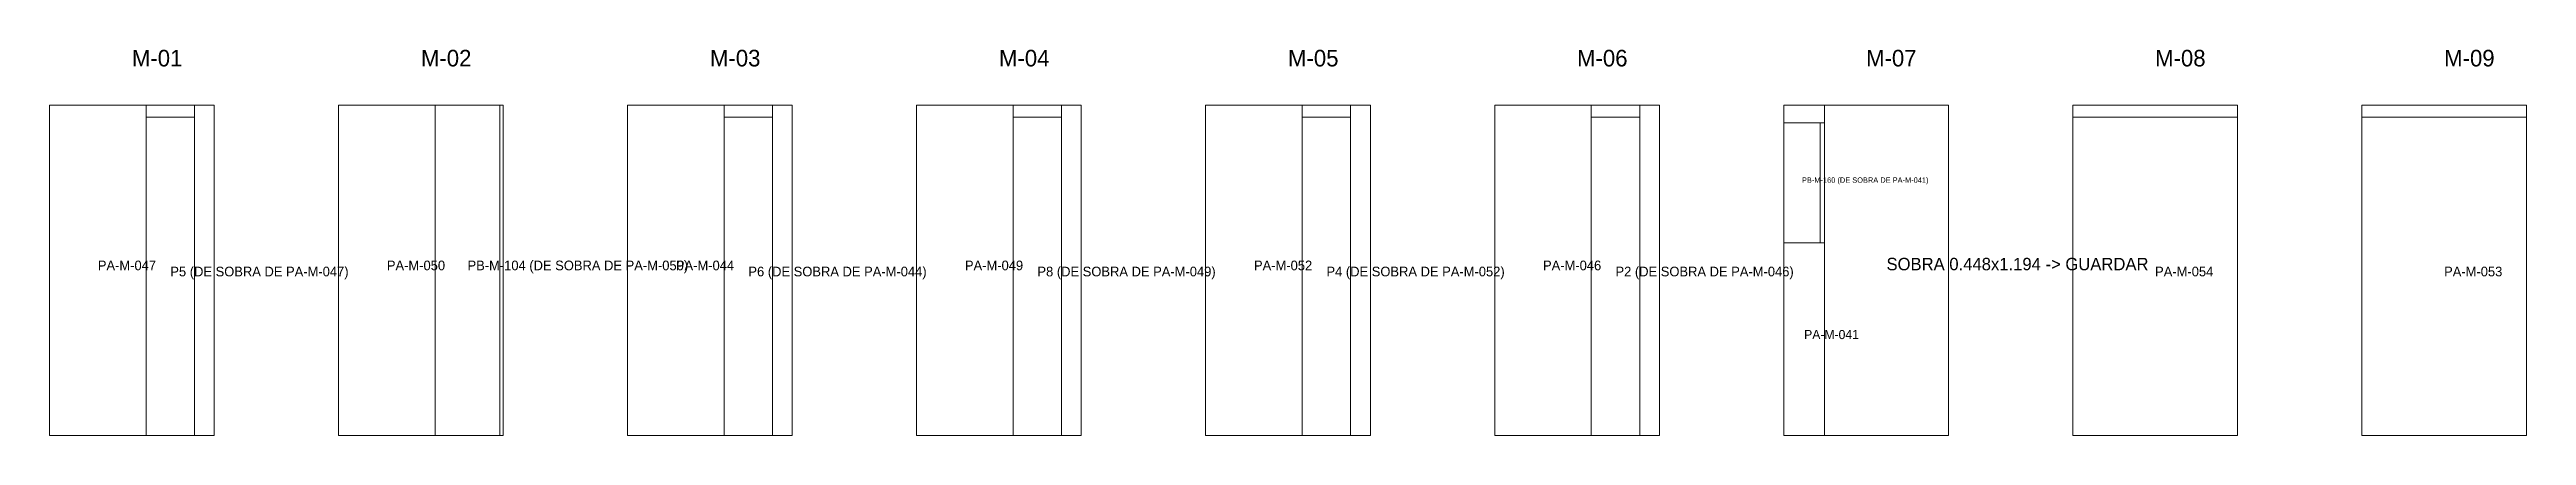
# Model space of a CAD drawing. Header units: metres. Extents: x 272.3 to 354.7, y -132.1 to -56.9.
# Drawn here: x 272.47 to 281.44, y -75.97 to -74.57 of the extents above; entities that cross this region are included whole.
import ezdxf

# ---------------------------------------------------------------- set-up
doc = ezdxf.new("R2010")
doc.units = ezdxf.units.M
for name, color, linetype, lineweight, plot in [('PLAN-CORTE-DESPERDICIO', 1, 'Continuous', 0, False), ('PLAN-CORTE-PIEZAS-A-ABRIR', 7, 'Continuous', 0, False), ('PLAN-CORTE-RECORTES', 3, 'Continuous', 0, False), ('PLAN-CORTE-SOBRANTES', 2, 'Continuous', 0, False), ('PLAN-CORTE-TEXTOS', 5, 'Continuous', 0, False)]:
    doc.layers.add(name, color=color, linetype=linetype, lineweight=lineweight, plot=plot)

msp = doc.modelspace()

# ---------------------------------------------------------------- texts
at = {"layer": 'PLAN-CORTE-TEXTOS'}
for s, height, p in [('M-01', 0.06, (272.769, -74.6313)), ('M-02', 0.06, (273.815, -74.6313)), ('M-03', 0.06, (274.861, -74.6313)), ('M-04', 0.06, (275.907, -74.6313)), ('M-05', 0.06, (276.953, -74.6313)), ('M-06', 0.06, (277.999, -74.6313)), ('M-07', 0.06, (279.045, -74.6313)), ('M-08', 0.06, (280.091, -74.6313)), ('M-09', 0.06, (281.137, -74.6313)), ('PB-M-160 (DE SOBRA DE PA-M-041)', 0.019444, (278.813, -75.0519)), ('PA-M-047', 0.035, (272.6458, -75.3683)), ('P5 (DE SOBRA DE PA-M-047)', 0.035, (272.9082, -75.3903)), ('PA-M-050', 0.035, (273.6918, -75.3683)), ('PB-M-104 (DE SOBRA DE PA-M-050)', 0.035, (273.9837, -75.3683)), ('PA-M-044', 0.035, (274.7378, -75.3683)), ('P6 (DE SOBRA DE PA-M-044)', 0.035, (275.0002, -75.3903)), ('PA-M-049', 0.035, (275.7838, -75.3683)), ('P8 (DE SOBRA DE PA-M-049)', 0.035, (276.0462, -75.3903)), ('PA-M-052', 0.035, (276.8299, -75.3683)), ('P4 (DE SOBRA DE PA-M-052)', 0.035, (277.0922, -75.3903)), ('PA-M-046', 0.035, (277.8759, -75.3683)), ('P2 (DE SOBRA DE PA-M-046)', 0.035, (278.1382, -75.3903)), ('SOBRA 0.448x1.194 -> GUARDAR', 0.045, (279.119, -75.3683)), ('PA-M-054', 0.035, (280.091, -75.3903)), ('PA-M-053', 0.035, (281.137, -75.3903)), ('PA-M-041', 0.03289, (278.821, -75.6171))]:
    msp.add_text(s, height=height, dxfattribs=at).set_placement(p)

# ---------------------------------------------------------------- linework, layer by layer
at = {"layer": 'PLAN-CORTE-DESPERDICIO'}
for points in [[(272.8207, -74.8153), (272.9957, -74.8153), (272.9957, -74.7713), (272.8207, -74.7713)], [(272.9957, -75.9653), (273.067, -75.9653), (273.067, -74.7713), (272.9957, -74.7713)], [(274.1007, -75.9653), (274.113, -75.9653), (274.113, -74.7713), (274.1007, -74.7713)], [(274.9127, -74.8153), (275.0877, -74.8153), (275.0877, -74.7713), (274.9127, -74.7713)], [(275.0877, -75.9653), (275.159, -75.9653), (275.159, -74.7713), (275.0877, -74.7713)], [(275.9587, -74.8153), (276.1337, -74.8153), (276.1337, -74.7713), (275.9587, -74.7713)], [(276.1337, -75.9653), (276.205, -75.9653), (276.205, -74.7713), (276.1337, -74.7713)], [(277.0047, -74.8153), (277.1797, -74.8153), (277.1797, -74.7713), (277.0047, -74.7713)], [(277.1797, -75.9653), (277.251, -75.9653), (277.251, -74.7713), (277.1797, -74.7713)], [(278.0507, -74.8153), (278.2257, -74.8153), (278.2257, -74.7713), (278.0507, -74.7713)], [(278.2257, -75.9653), (278.297, -75.9653), (278.297, -74.7713), (278.2257, -74.7713)], [(278.747, -74.8349), (278.895, -74.8349), (278.895, -74.7713), (278.747, -74.7713)], [(278.879, -75.2689), (278.895, -75.2689), (278.895, -74.8349), (278.879, -74.8349)], [(279.793, -74.8153), (280.389, -74.8153), (280.389, -74.7713), (279.793, -74.7713)], [(280.839, -74.8153), (281.435, -74.8153), (281.435, -74.7713), (280.839, -74.7713)]]:
    msp.add_lwpolyline(points, close=True, dxfattribs=at)
at = {"layer": 'PLAN-CORTE-PIEZAS-A-ABRIR'}
for points in [[(272.471, -75.9653), (273.067, -75.9653), (273.067, -74.7713), (272.471, -74.7713)], [(273.517, -75.9653), (274.113, -75.9653), (274.113, -74.7713), (273.517, -74.7713)], [(274.563, -75.9653), (275.159, -75.9653), (275.159, -74.7713), (274.563, -74.7713)], [(275.609, -75.9653), (276.205, -75.9653), (276.205, -74.7713), (275.609, -74.7713)], [(276.655, -75.9653), (277.251, -75.9653), (277.251, -74.7713), (276.655, -74.7713)], [(277.701, -75.9653), (278.297, -75.9653), (278.297, -74.7713), (277.701, -74.7713)], [(278.747, -75.9653), (279.343, -75.9653), (279.343, -74.7713), (278.747, -74.7713)], [(279.793, -75.9653), (280.389, -75.9653), (280.389, -74.7713), (279.793, -74.7713)], [(280.839, -75.9653), (281.435, -75.9653), (281.435, -74.7713), (280.839, -74.7713)]]:
    msp.add_lwpolyline(points, close=True, dxfattribs=at)
at = {"layer": 'PLAN-CORTE-RECORTES'}
for points in [[(272.471, -75.9653), (272.8207, -75.9653), (272.8207, -74.7713), (272.471, -74.7713)], [(272.8207, -75.9653), (272.9957, -75.9653), (272.9957, -74.8153), (272.8207, -74.8153)], [(273.517, -75.9653), (273.8667, -75.9653), (273.8667, -74.7713), (273.517, -74.7713)], [(273.8667, -75.9653), (274.1007, -75.9653), (274.1007, -74.7713), (273.8667, -74.7713)], [(274.563, -75.9653), (274.9127, -75.9653), (274.9127, -74.7713), (274.563, -74.7713)], [(274.9127, -75.9653), (275.0877, -75.9653), (275.0877, -74.8153), (274.9127, -74.8153)], [(275.609, -75.9653), (275.9587, -75.9653), (275.9587, -74.7713), (275.609, -74.7713)], [(275.9587, -75.9653), (276.1337, -75.9653), (276.1337, -74.8153), (275.9587, -74.8153)], [(276.655, -75.9653), (277.0047, -75.9653), (277.0047, -74.7713), (276.655, -74.7713)], [(277.0047, -75.9653), (277.1797, -75.9653), (277.1797, -74.8153), (277.0047, -74.8153)], [(277.701, -75.9653), (278.0507, -75.9653), (278.0507, -74.7713), (277.701, -74.7713)], [(278.0507, -75.9653), (278.2257, -75.9653), (278.2257, -74.8153), (278.0507, -74.8153)], [(278.747, -75.2689), (278.879, -75.2689), (278.879, -74.8349), (278.747, -74.8349)], [(279.793, -75.9653), (280.389, -75.9653), (280.389, -74.8153), (279.793, -74.8153)], [(280.839, -75.9653), (281.435, -75.9653), (281.435, -74.8153), (280.839, -74.8153)], [(278.747, -75.9653), (278.895, -75.9653), (278.895, -75.2689), (278.747, -75.2689)]]:
    msp.add_lwpolyline(points, close=True, dxfattribs=at)
at = {"layer": 'PLAN-CORTE-SOBRANTES'}
msp.add_lwpolyline([(278.895, -75.9653), (279.343, -75.9653), (279.343, -74.7713), (278.895, -74.7713)], close=True, dxfattribs=at)

msp.set_redraw_order([(e.dxf.handle, doc.entitydb.next_handle()) for e in msp.query("TEXT MTEXT ATTDEF DIMENSION ARC_DIMENSION")])  # texts and dimensions are drawn at this point

doc.saveas('drawing.dxf')
